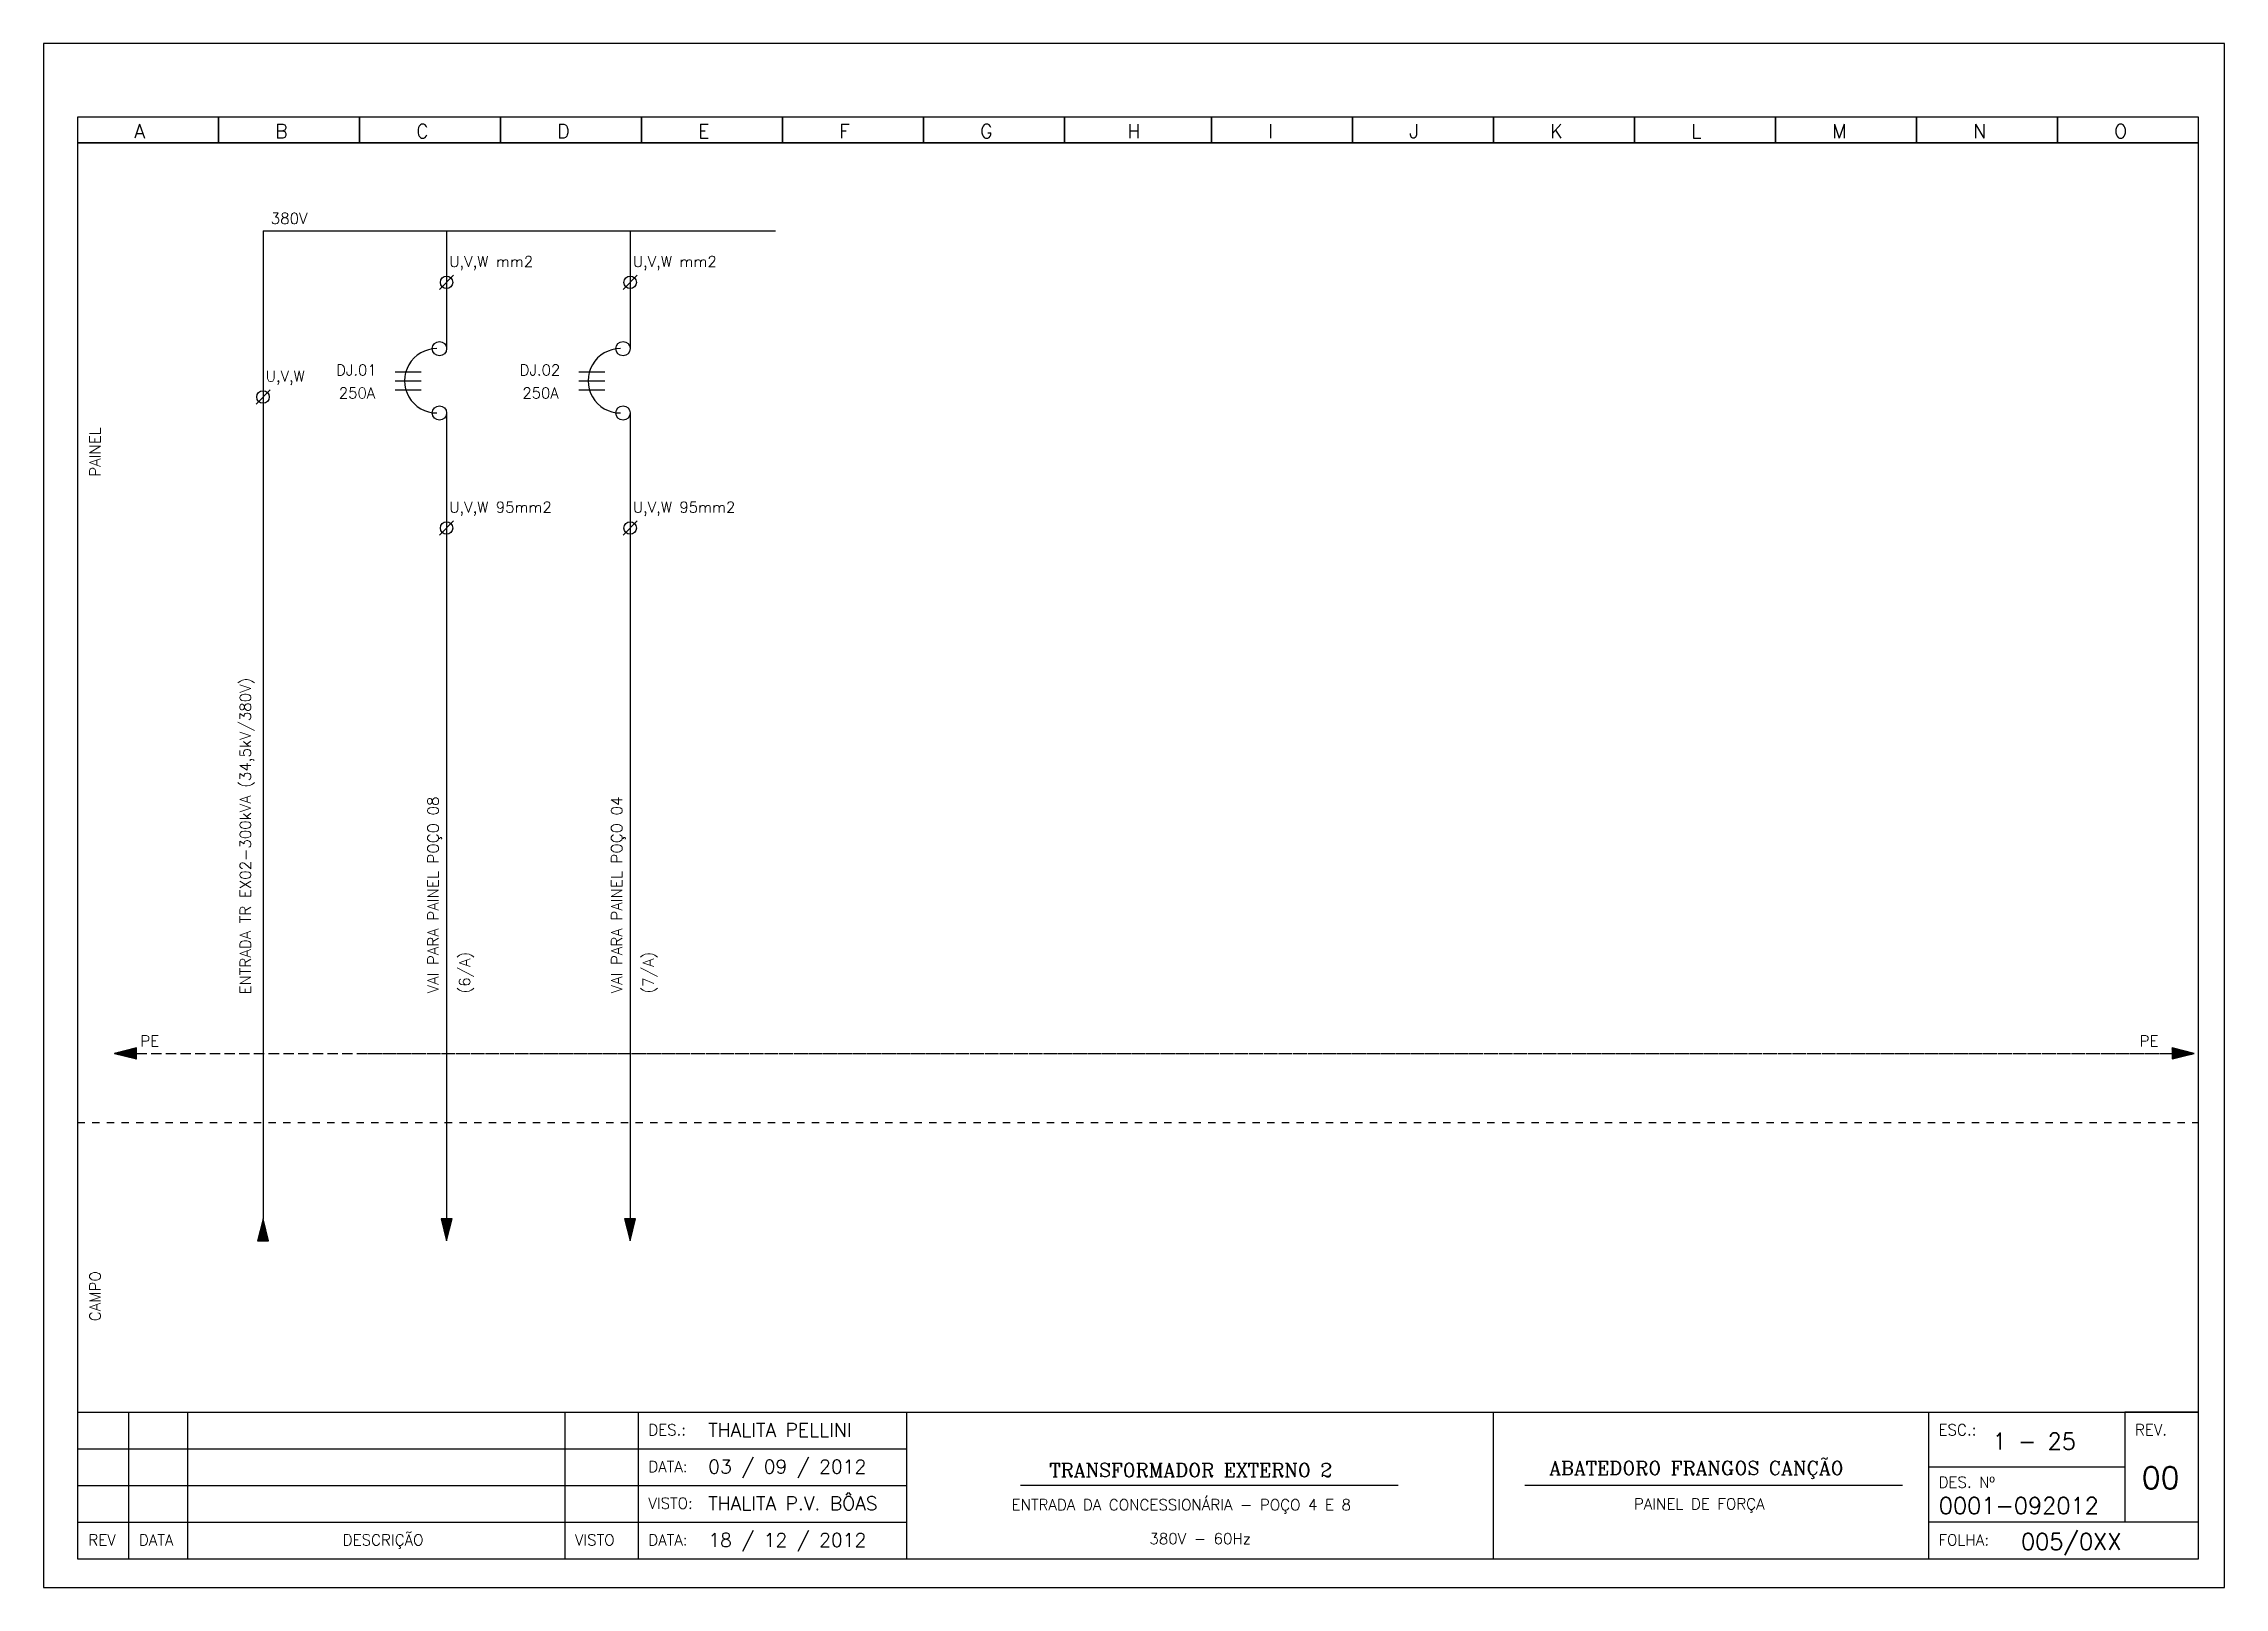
# Model space of a CAD drawing. Header units: millimetres. Extents: x 1974 to 2099, y 1386 to 1555.
# Drawn here: x 1974.11 to 2003.81, y 1491.61 to 1512.63 of the extents above; entities that cross this region are included whole.
import ezdxf

# ---------------------------------------------------------------- set-up
doc = ezdxf.new("R2010")
doc.units = ezdxf.units.MM
for name, pattern in [('DASHDOT2', [0.5, 0.25, -0.125, 0, -0.125]), ('DASHED', [0.75, 0.5, -0.25]), ('HIDDEN2', [0.1875, 0.125, -0.0625])]:
    doc.linetypes.add(name, pattern=pattern)
for name, color, linetype in [('ALIMENTAÇÃO', 6, 'Continuous'), ('CONECTOR_SAK', 2, 'Continuous'), ('DISJUNTOR', 5, 'Continuous'), ('EQUIPAMENTOS', 5, 'Continuous'), ('MARGEM', 1, 'Continuous'), ('PAINEL', 7, 'Continuous'), ('soft', 5, 'Continuous'), ('TERRA', 3, 'DASHED'), ('TEXTO', 4, 'Continuous'), ('TEXTO_2', 5, 'Continuous'), ('TIMBRE', 7, 'Continuous')]:
    doc.layers.add(name, color=color, linetype=linetype)
doc.styles.add('REGUA60', font='romans.shx', dxfattribs={"height": 2})
doc.styles.add('ROMANC', font='romanc.shx', dxfattribs={"height": 0.55})
doc.styles.add('ROMANS', font='romans.shx', dxfattribs={"height": 37})

msp = doc.modelspace()

# ---------------------------------------------------------------- texts
at = {"style": 'ROMANS'}
for s, p in [('ESC.:', (1999.913, 1493.68)), ('REV.', (2002.589, 1493.68)), ('DES. Nº', (1999.913, 1492.967)), ('ENTRADA DA CONCESSIONÁRIA - POÇO 4 E 8', (1987.289, 1492.659)), ('PAINEL DE FORÇA', (1995.764, 1492.671)), ('380V - 60Hz', (1989.166, 1492.198)), ('FOLHA:', (1999.913, 1492.18))]:
    msp.add_text(s, height=0.15, dxfattribs=at).set_placement(p)
at = {"layer": 'TEXTO', "style": 'ROMANS'}
for s, height, p in [('A', 0.188, (1975.341, 1511.347)), ('B', 0.188, (1977.261, 1511.347)), ('C', 0.188, (1979.181, 1511.347)), ('D', 0.188, (1981.101, 1511.347)), ('E', 0.188, (1983.021, 1511.347)), ('F', 0.188, (1984.941, 1511.347)), ('G', 0.188, (1986.861, 1511.347)), ('H', 0.188, (1988.865, 1511.347)), ('I', 0.188, (1990.785, 1511.347)), ('J', 0.188, (1992.705, 1511.347)), ('K', 0.188, (1994.625, 1511.347)), ('L', 0.188, (1996.545, 1511.347)), ('M', 0.188, (1998.465, 1511.347)), ('N', 0.188, (2000.385, 1511.347)), ('O', 0.188, (2002.305, 1511.347)), ('380V', 0.15, (1977.199, 1510.178)), ('U,V,W mm2', 0.148, (1979.631, 1509.592)), ('U,V,W mm2', 0.148, (1982.131, 1509.592)), ('U,V,W ', 0.148, (1977.131, 1508.032)), ('DJ.01', 0.148, (1978.09, 1508.115)), ('DJ.02', 0.148, (1980.59, 1508.115)), ('250A', 0.148, (1978.127, 1507.802)), ('250A', 0.148, (1980.627, 1507.802)), ('U,V,W 95mm2', 0.148, (1979.631, 1506.247)), ('U,V,W 95mm2', 0.148, (1982.131, 1506.247)), ('PE', 0.15, (1975.424, 1498.975)), ('PE', 0.15, (1975.424, 1498.975)), ('PE', 0.15, (2002.651, 1498.975)), ('THALITA PELLINI', 0.1875, (1983.157, 1493.66)), ('03 / 09 / 2012', 0.1875, (1983.157, 1493.16)), ('THALITA P.V. BÔAS', 0.1875, (1983.157, 1492.66)), ('18 / 12 / 2012', 0.1875, (1983.157, 1492.16))]:
    msp.add_text(s, height=height, dxfattribs=at).set_placement(p)
at = {"layer": 'TEXTO', "style": 'REGUA60'}
for s, p in [('PAINEL', (1974.882, 1506.735)), ('ENTRADA TR EX02-300kVA (34,5kV/380V)', (1976.929, 1499.684)), ('VAI PARA PAINEL POÇO 08', (1979.486, 1499.699)), ('VAI PARA PAINEL POÇO 04', (1981.986, 1499.699)), ('(6/A)', (1979.915, 1499.699)), ('(7/A)', (1982.415, 1499.699)), ('CAMPO', (1974.882, 1495.234))]:
    msp.add_text(s, height=0.15, rotation=90, dxfattribs=at).set_placement(p)
at = {"layer": 'TEXTO', "color": 150, "style": 'ROMANS'}
for s, height, p in [('DES.:', 0.15, (1982.342, 1493.68)), ('1 - 25', 0.225, (2000.647, 1493.487)), ('DATA:', 0.15, (1982.342, 1493.18)), ('00', 0.3, (2002.68, 1492.953)), ('VISTO:', 0.15, (1982.342, 1492.68)), ('0001-092012', 0.225, (1999.917, 1492.611)), ('REV', 0.15, (1974.716, 1492.18)), ('DATA', 0.15, (1975.404, 1492.18)), ('DESCRIÇÃO', 0.15, (1978.18, 1492.18)), ('VISTO', 0.15, (1981.342, 1492.18)), ('DATA:', 0.15, (1982.342, 1492.18)), ('005/0XX', 0.225, (2001.036, 1492.121))]:
    msp.add_text(s, height=height, dxfattribs=at).set_placement(p)
at = {"layer": 'TEXTO_2', "style": 'ROMANC'}
for s, p in [('ABATEDORO FRANGOS CANÇÃO', (1994.61, 1493.141)), ('TRANSFORMADOR EXTERNO 2', (1987.805, 1493.113))]:
    msp.add_text(s, height=0.1875, dxfattribs=at).set_placement(p)

# ---------------------------------------------------------------- hatches: boundary and pattern name
at = {"layer": 'EQUIPAMENTOS'}
for points in [[(1977.169, 1496.329), (1977.094, 1496.629), (1977.019, 1496.329)], [(1977.169, 1496.329), (1977.094, 1496.629), (1977.019, 1496.329)], [(1979.519, 1496.629), (1979.594, 1496.329), (1979.669, 1496.629)], [(1982.019, 1496.629), (1982.094, 1496.329), (1982.169, 1496.629)]]:
    msp.add_hatch(color=256, dxfattribs=at).paths.add_polyline_path(points)
at = {"layer": 'TERRA'}
h = msp.add_hatch(dxfattribs=at)
h.set_pattern_fill('ANSI31', color=256, scale=0.004, angle=180, style=0)
h.set_pattern_definition([(225, (2032.32565715, 1547.50084864), (0.0003535533906, -0.0003535533906), [])])
h.paths.add_polyline_path([(1975.071, 1498.881), (1975.371, 1498.881), (1975.371, 1498.956)])
h.paths.add_polyline_path([(1975.371, 1498.806), (1975.371, 1498.881), (1975.071, 1498.881)])
h = msp.add_hatch(dxfattribs=at)
h.set_pattern_fill('ANSI31', color=256, scale=0.004, angle=180, style=0)
h.set_pattern_definition([(225, (2032.32565715, 1547.50084864), (0.0003535533906, -0.0003535533906), [])])
h.paths.add_polyline_path([(1975.071, 1498.881), (1975.371, 1498.881), (1975.371, 1498.956)])
h.paths.add_polyline_path([(1975.371, 1498.806), (1975.371, 1498.881), (1975.071, 1498.881)])
h = msp.add_hatch(dxfattribs=at)
h.set_pattern_fill('ANSI31', color=256, scale=0.004, style=0)
h.set_pattern_definition([(45, (1946.1419275, 1450.2612611), (-0.0003535533906, 0.0003535533906), [])])
h.paths.add_polyline_path([(2003.396, 1498.881), (2003.096, 1498.881), (2003.096, 1498.806)])
h.paths.add_polyline_path([(2003.096, 1498.956), (2003.096, 1498.881), (2003.396, 1498.881)])

# ---------------------------------------------------------------- linework, layer by layer
for p, q in [((1978.896, 1508.165), (1979.249, 1508.165)), ((1978.896, 1508.042), (1979.249, 1508.042)), ((1978.896, 1507.919), (1979.249, 1507.919)), ((1981.396, 1508.165), (1981.749, 1508.165)), ((1981.396, 1508.042), (1981.749, 1508.042)), ((1981.396, 1507.919), (1981.749, 1507.919)), ((2003.452, 1493.997), (2002.452, 1493.997))]:
    msp.add_line(p, q)
at = {"layer": 'ALIMENTAÇÃO', "color": 6}
for p, q in [((1979.594, 1510.084), (1979.594, 1508.48)), ((1982.094, 1510.084), (1982.094, 1508.48)), ((1979.594, 1507.604), (1979.594, 1496.629)), ((1982.094, 1507.606), (1982.094, 1496.629))]:
    msp.add_line(p, q, dxfattribs=at)
at = {"layer": 'CONECTOR_SAK'}
for p, q in [((1979.69, 1509.48), (1979.499, 1509.287)), ((1982.19, 1509.48), (1981.999, 1509.287)), ((1977.19, 1507.919), (1976.999, 1507.726)), ((1979.69, 1506.134), (1979.499, 1505.941)), ((1982.19, 1506.134), (1981.999, 1505.941))]:
    msp.add_line(p, q, dxfattribs=at)
for centre in [(1979.594, 1509.383), (1982.094, 1509.383), (1977.094, 1507.822), (1979.594, 1506.037), (1982.094, 1506.037)]:
    msp.add_circle(centre, 0.0846, dxfattribs=at)
at = {"layer": 'DISJUNTOR'}
for centre in [(1979.497, 1508.48), (1981.997, 1508.48), (1979.497, 1507.604), (1981.997, 1507.604)]:
    msp.add_circle(centre, 0.097, dxfattribs=at)
for centre in [(1979.46, 1508.042), (1981.96, 1508.042)]:
    msp.add_arc(centre, 0.438, 89.8656, 270.134, dxfattribs=at)
at = {"layer": 'EQUIPAMENTOS'}
msp.add_line((1977.094, 1510.084), (1984.074, 1510.084), dxfattribs=at)
for points in [[(1977.169, 1496.329), (1977.094, 1496.629), (1977.019, 1496.329), (1977.169, 1496.329)], [(1979.519, 1496.629), (1979.594, 1496.329), (1979.669, 1496.629), (1979.519, 1496.629)], [(1982.019, 1496.629), (1982.094, 1496.329), (1982.169, 1496.629), (1982.019, 1496.629)]]:
    msp.add_lwpolyline(points, dxfattribs=at)
at = {"layer": 'MARGEM', "color": 7}
msp.add_lwpolyline([(1974.106, 1491.609), (2003.806, 1491.609), (2003.806, 1512.634), (1974.106, 1512.634)], close=True, dxfattribs=at)
at = {"layer": 'PAINEL', "color": 12, "linetype": 'HIDDEN2', "ltscale": 0.005}
for q in [(2003.356, 1497.941), (2003.452, 1497.941)]:
    msp.add_line((1974.568, 1497.941), q, dxfattribs=at)
at = {"layer": 'soft'}
msp.add_line((1977.094, 1510.084), (1977.094, 1496.629), dxfattribs=at)
at = {"layer": 'TERRA', "linetype": 'DASHDOT2', "ltscale": 0.0025}
for p, q in [((1975.371, 1498.881), (2003.096, 1498.881)), ((1975.412, 1498.881), (2003.096, 1498.881)), ((1978.523, 1498.881), (2003.396, 1498.881)), ((1978.523, 1498.881), (2003.396, 1498.881))]:
    msp.add_line(p, q, dxfattribs=at)
at = {"layer": 'TERRA'}
for points in [[(1975.371, 1498.956), (1975.071, 1498.881), (1975.371, 1498.806), (1975.371, 1498.956)], [(1975.371, 1498.956), (1975.071, 1498.881), (1975.371, 1498.806), (1975.371, 1498.956)], [(2003.096, 1498.806), (2003.396, 1498.881), (2003.096, 1498.956), (2003.096, 1498.806)]]:
    msp.add_lwpolyline(points, dxfattribs=at)
at = {"layer": 'TIMBRE', "color": 12}
msp.add_line((2003.452, 1511.634), (1974.568, 1511.634), dxfattribs=at)
at = {"layer": 'TIMBRE'}
for p, q in [((1974.568, 1493.997), (2003.452, 1493.997)), ((1975.268, 1491.997), (1975.268, 1493.997)), ((1976.068, 1491.997), (1976.068, 1493.997)), ((1981.206, 1493.997), (1981.206, 1491.997)), ((1982.206, 1491.997), (1982.206, 1493.997)), ((1985.859, 1493.997), (1985.859, 1491.997)), ((1993.849, 1493.997), (1993.849, 1491.997)), ((1999.777, 1493.997), (1999.777, 1491.997)), ((2002.452, 1493.997), (2002.452, 1492.497)), ((1974.568, 1493.497), (1985.859, 1493.497)), ((2002.452, 1493.247), (1999.777, 1493.247)), ((1974.568, 1492.997), (1985.859, 1492.997)), ((1992.553, 1492.997), (1987.409, 1492.997)), ((1999.424, 1492.997), (1994.28, 1492.997)), ((1974.568, 1492.497), (1985.859, 1492.497)), ((2003.452, 1492.497), (1999.777, 1492.497))]:
    msp.add_line(p, q, dxfattribs=at)
at = {"layer": 'TIMBRE', "color": 12}
for points in [[(1974.568, 1511.284), (1976.488, 1511.284), (1976.488, 1511.634), (1974.568, 1511.634)], [(1976.488, 1511.284), (1978.408, 1511.284), (1978.408, 1511.634), (1976.488, 1511.634)], [(1978.408, 1511.284), (1980.328, 1511.284), (1980.328, 1511.634), (1978.408, 1511.634)], [(1980.328, 1511.284), (1982.248, 1511.284), (1982.248, 1511.634), (1980.328, 1511.634)], [(1982.248, 1511.284), (1984.168, 1511.284), (1984.168, 1511.634), (1982.248, 1511.634)], [(1984.168, 1511.284), (1986.088, 1511.284), (1986.088, 1511.634), (1984.168, 1511.634)], [(1986.088, 1511.284), (1988.008, 1511.284), (1988.008, 1511.634), (1986.088, 1511.634)], [(1988.008, 1511.284), (1990.012, 1511.284), (1990.012, 1511.634), (1988.008, 1511.634)], [(1990.012, 1511.284), (1991.932, 1511.284), (1991.932, 1511.634), (1990.012, 1511.634)], [(1991.932, 1511.284), (1993.852, 1511.284), (1993.852, 1511.634), (1991.932, 1511.634)], [(1993.852, 1511.284), (1995.772, 1511.284), (1995.772, 1511.634), (1993.852, 1511.634)], [(1995.772, 1511.284), (1997.692, 1511.284), (1997.692, 1511.634), (1995.772, 1511.634)], [(1997.692, 1511.284), (1999.612, 1511.284), (1999.612, 1511.634), (1997.692, 1511.634)], [(1999.612, 1511.284), (2001.532, 1511.284), (2001.532, 1511.634), (1999.612, 1511.634)], [(2001.532, 1511.284), (2003.452, 1511.284), (2003.452, 1511.634), (2001.532, 1511.634)], [(1974.568, 1491.997), (2003.452, 1491.997), (2003.452, 1511.284), (1974.568, 1511.284)]]:
    msp.add_lwpolyline(points, close=True, dxfattribs=at)

msp.set_redraw_order([(e.dxf.handle, doc.entitydb.next_handle()) for e in msp.query("TEXT MTEXT ATTDEF DIMENSION ARC_DIMENSION")])  # texts and dimensions are drawn at this point

doc.saveas('drawing.dxf')
